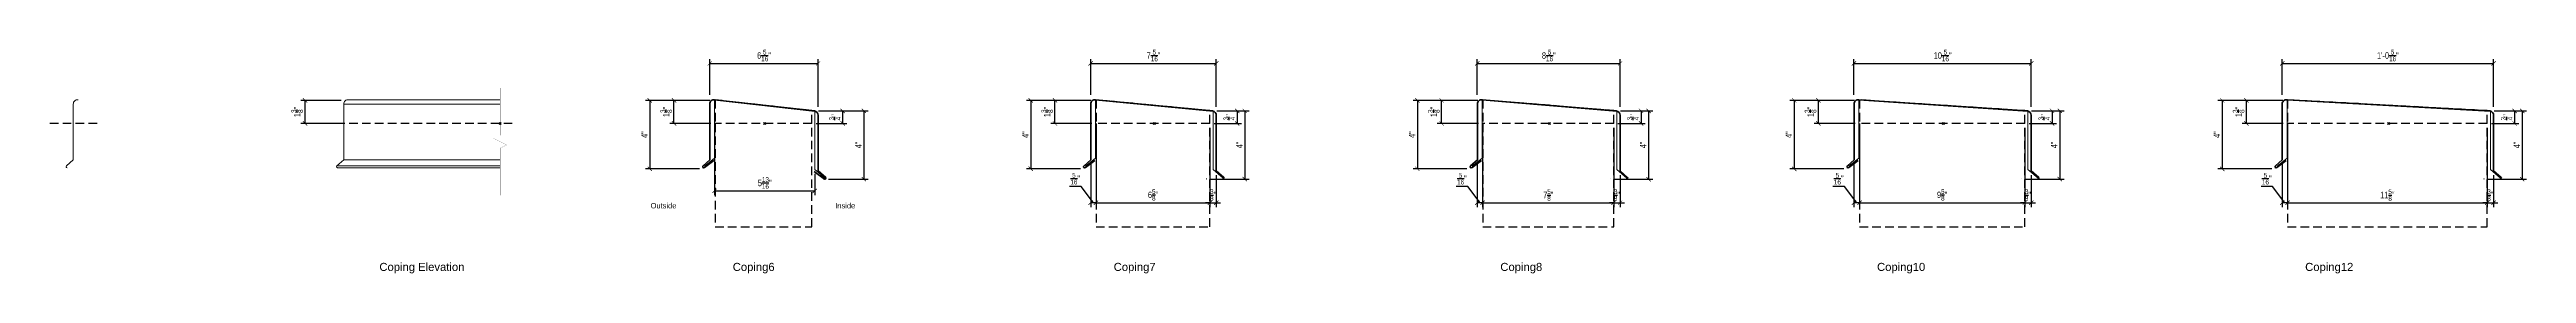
# Model space of a CAD drawing. Header units: inches. Extents: x 1550 to 1938, y 1113 to 1725.
# Drawn here: x 1616.4 to 1760.6, y 1712.3 to 1725.3 of the extents above; entities that cross this region are included whole.
import ezdxf
from ezdxf.enums import TextEntityAlignment as Align

# ---------------------------------------------------------------- set-up
doc = ezdxf.new("R2010")
doc.units = ezdxf.units.IN
doc.header["$LTSCALE"] = 4
doc.header["$MEASUREMENT"] = 0
doc.header["$PDMODE"] = 99
doc.header["$PDSIZE"] = 0.0625
doc.linetypes.add('HIDDEN2', pattern=[0.1875, 0.125, -0.0625])
doc.layers.get('Defpoints').update_dxf_attribs({"color": 121})
for name, color, linetype, lineweight in [('A-Anno-Dims', 211, 'Continuous', 25), ('A-Anno-Symb', 131, 'Continuous', 25), ('G-Anno-Ttlb', 213, 'Continuous', 50), ('SubStrate', 81, 'HIDDEN2', 25), ('Thin', 150, 'Continuous', 18), ('Wide', 212, 'Continuous', 35)]:
    doc.layers.add(name, color=color, linetype=linetype, lineweight=lineweight)
doc.layers.add('G-Anno-Nplt', color=140, linetype='Continuous', lineweight=18, plot=False)
doc.styles.add('Arch-Dim', font='arial.ttf', dxfattribs={"width": 0.75})
doc.styles.add('RomanS', font='romans.shx')
doc.dimstyles.new('Aec-Arch-I-3', dxfattribs={"dimscale": 4, "dimtxt": 0.09375, "dimasz": 0.0625, "dimexe": 0.0625, "dimexo": 0.0625, "dimgap": 0.03125, "dimtad": 1, "dimdec": 4, "dimzin": 3, "dimdsep": 46, "dimlunit": 4, "dimtxsty": 'Arch-Dim', "dimblk": 'ARCHTICK', "dimcen": 0.09375, "dimclrd": 8, "dimclre": 8, "dimazin": 2, "dimtfac": 0.75, "dimtdec": 4, "dimtix": 1, "dimtmove": 1, "dimatfit": 2, "dimldrblk": 'OPEN90', "dimfxl": 1, "dimtolj": 1, "dimtzin": 0, "dimarcsym": 0})

msp = doc.modelspace()

# ---------------------------------------------------------------- blocks, each defined once
blk = doc.blocks.new('_ArchTick')
at = {"color": 0, "linetype": 'ByBlock', "const_width": 0.15}
blk.add_lwpolyline([(-0.5, -0.5), (0.5, 0.5)], dxfattribs=at)
blk = doc.blocks.new('*D9')
at = {"layer": 'A-Anno-Dims', "color": 8, "lineweight": -2, "transparency": 16777216}
for p, q in [((1661.13, 1721.74), (1664.01, 1721.74)), ((1663.76, 1721.74), (1663.76, 1717.77)), ((1661.71, 1717.77), (1664.01, 1717.77))]:
    blk.add_line(p, q, dxfattribs=at)
at = {"layer": 'Defpoints', "color": 0, "transparency": 16777216}
for p in [(1660.88, 1721.74), (1661.46, 1717.77), (1663.76, 1717.77)]:
    blk.add_point(p, dxfattribs=at)
at = {"layer": 'A-Anno-Dims', "color": 8, "lineweight": -2, "transparency": 16777216, "xscale": 0.25, "yscale": 0.25, "zscale": 0.25}
for p, rotation in [((1663.76, 1721.74), 90), ((1663.76, 1717.77), 270)]:
    blk.add_blockref('_ArchTick', p, dxfattribs=dict(at, rotation=rotation))
at = {"layer": 'A-Anno-Dims', "color": 0, "transparency": 16777216, "insert": (1663.45, 1719.76), "char_height": 0.375, "attachment_point": 5, "rotation": 90, "style": 'Arch-Dim'}
blk.add_mtext('\\A1;4"', dxfattribs=at)
blk = doc.blocks.new('_Open90')
at = {"color": 0, "linetype": 'ByBlock', "lineweight": -2}
for p, q in [((0, 0), (-1, 0)), ((-0.5, 0.5), (0, 0)), ((0, 0), (-0.5, -0.5))]:
    blk.add_line(p, q, dxfattribs=at)
blk = doc.blocks.new('*D10')
at = {"layer": 'A-Anno-Dims', "color": 8, "lineweight": -2, "transparency": 16777216}
for p, q in [((1654.79, 1722.67), (1654.79, 1724.75)), ((1661.1, 1721.97), (1661.1, 1724.75)), ((1654.79, 1724.5), (1661.1, 1724.5))]:
    blk.add_line(p, q, dxfattribs=at)
at = {"layer": 'Defpoints', "color": 0, "transparency": 16777216}
for p in [(1661.1, 1724.5), (1654.79, 1722.42), (1661.1, 1721.72)]:
    blk.add_point(p, dxfattribs=at)
at = {"layer": 'A-Anno-Dims', "color": 8, "lineweight": -2, "transparency": 16777216, "xscale": 0.25, "yscale": 0.25, "zscale": 0.25, "rotation": 180}
blk.add_blockref('_ArchTick', (1654.79, 1724.5), dxfattribs=at)
at = {"layer": 'A-Anno-Dims', "color": 8, "lineweight": -2, "transparency": 16777216, "xscale": 0.25, "yscale": 0.25, "zscale": 0.25}
blk.add_blockref('_ArchTick', (1661.1, 1724.5), dxfattribs=at)
at = {"layer": 'A-Anno-Dims', "color": 0, "transparency": 16777216, "insert": (1657.95, 1724.96), "char_height": 0.375, "attachment_point": 5, "style": 'Arch-Dim'}
blk.add_mtext('\\A1;6{\\H0.750000x;\\S5/16;}"', dxfattribs=at)
blk = doc.blocks.new('Anno_Title_T2')
at = {"color": 0, "linetype": 'ByBlock', "lineweight": -2, "style": 'RomanS'}
blk.add_attdef('TITLE', (0, 0.5), '', height=1.25, dxfattribs=at)
blk.add_attdef('SCALE', text='', height=0.75, dxfattribs=at).set_placement((0, -0.5), align=Align.TOP_LEFT)
blk = doc.blocks.new('*D12')
at = {"layer": 'A-Anno-Dims', "color": 8, "lineweight": -2, "transparency": 16777216}
for p, q in [((1660.98, 1721.01), (1662.78, 1721.01)), ((1661.38, 1721.74), (1662.78, 1721.74)), ((1662.53, 1721.74), (1662.53, 1721.01))]:
    blk.add_line(p, q, dxfattribs=at)
at = {"layer": 'Defpoints', "color": 0, "transparency": 16777216}
for p in [(1660.73, 1721.01), (1661.13, 1721.74), (1662.53, 1721.01)]:
    blk.add_point(p, dxfattribs=at)
at = {"layer": 'A-Anno-Dims', "color": 8, "lineweight": -2, "transparency": 16777216, "xscale": 0.25, "yscale": 0.25, "zscale": 0.25}
for p, rotation in [((1662.53, 1721.74), 90), ((1662.53, 1721.01), 270)]:
    blk.add_blockref('_ArchTick', p, dxfattribs=dict(at, rotation=rotation))
at = {"layer": 'A-Anno-Dims', "color": 0, "transparency": 16777216, "insert": (1662.08, 1721.37), "char_height": 0.375, "attachment_point": 5, "rotation": 90, "style": 'Arch-Dim'}
blk.add_mtext('\\A1;{\\H0.750000x;\\S3/4;}"', dxfattribs=at)
blk = doc.blocks.new('*D13')
at = {"layer": 'A-Anno-Dims', "color": 8, "lineweight": -2, "transparency": 16777216}
for p, q in [((1654.82, 1722.35), (1652.46, 1722.35)), ((1652.71, 1721.01), (1652.71, 1722.35)), ((1654.85, 1721.01), (1652.46, 1721.01))]:
    blk.add_line(p, q, dxfattribs=at)
at = {"layer": 'Defpoints', "color": 0, "transparency": 16777216}
for p in [(1652.71, 1722.35), (1655.07, 1722.35), (1655.1, 1721.01)]:
    blk.add_point(p, dxfattribs=at)
at = {"layer": 'A-Anno-Dims', "color": 8, "lineweight": -2, "transparency": 16777216, "xscale": 0.25, "yscale": 0.25, "zscale": 0.25}
for p, rotation in [((1652.71, 1722.35), 90), ((1652.71, 1721.01), 270)]:
    blk.add_blockref('_ArchTick', p, dxfattribs=dict(at, rotation=rotation))
at = {"layer": 'A-Anno-Dims', "color": 0, "transparency": 16777216, "insert": (1652.26, 1721.68), "char_height": 0.375, "attachment_point": 5, "rotation": 90, "style": 'Arch-Dim'}
blk.add_mtext('\\A1;1{\\H0.750000x;\\S3/8;}"', dxfattribs=at)
blk = doc.blocks.new('*D14')
at = {"layer": 'A-Anno-Dims', "color": 8, "lineweight": -2, "transparency": 16777216}
for p, q in [((1654.82, 1722.35), (1651.05, 1722.35)), ((1651.3, 1722.35), (1651.3, 1718.37)), ((1654.19, 1718.37), (1651.05, 1718.37))]:
    blk.add_line(p, q, dxfattribs=at)
at = {"layer": 'Defpoints', "color": 0, "transparency": 16777216}
for p in [(1655.07, 1722.35), (1651.3, 1718.37), (1654.44, 1718.37)]:
    blk.add_point(p, dxfattribs=at)
at = {"layer": 'A-Anno-Dims', "color": 8, "lineweight": -2, "transparency": 16777216, "xscale": 0.25, "yscale": 0.25, "zscale": 0.25}
for p, rotation in [((1651.3, 1722.35), 90), ((1651.3, 1718.37), 270)]:
    blk.add_blockref('_ArchTick', p, dxfattribs=dict(at, rotation=rotation))
at = {"layer": 'A-Anno-Dims', "color": 0, "transparency": 16777216, "insert": (1650.99, 1720.36), "char_height": 0.375, "attachment_point": 5, "rotation": 90, "style": 'Arch-Dim'}
blk.add_mtext('\\A1;4"', dxfattribs=at)
blk = doc.blocks.new('*D16')
at = {"layer": 'A-Anno-Dims', "color": 8, "lineweight": -2, "transparency": 16777216}
for p, q in [((1633.34, 1722.35), (1630.98, 1722.35)), ((1631.23, 1721.01), (1631.23, 1722.35)), ((1633.37, 1721.01), (1630.98, 1721.01))]:
    blk.add_line(p, q, dxfattribs=at)
at = {"layer": 'Defpoints', "color": 0, "transparency": 16777216}
for p in [(1631.23, 1722.35), (1633.59, 1722.35), (1633.62, 1721.01)]:
    blk.add_point(p, dxfattribs=at)
at = {"layer": 'A-Anno-Dims', "color": 8, "lineweight": -2, "transparency": 16777216, "xscale": 0.25, "yscale": 0.25, "zscale": 0.25}
for p, rotation in [((1631.23, 1722.35), 90), ((1631.23, 1721.01), 270)]:
    blk.add_blockref('_ArchTick', p, dxfattribs=dict(at, rotation=rotation))
at = {"layer": 'A-Anno-Dims', "color": 0, "transparency": 16777216, "insert": (1630.77, 1721.68), "char_height": 0.375, "attachment_point": 5, "rotation": 90, "style": 'Arch-Dim'}
blk.add_mtext('\\A1;1{\\H0.750000x;\\S3/8;}"', dxfattribs=at)
blk = doc.blocks.new('*D24')
at = {"layer": 'A-Anno-Dims', "color": 8, "lineweight": -2, "transparency": 16777216}
for p, q in [((1683.91, 1720.76), (1683.91, 1716.15)), ((1677.28, 1716.4), (1683.91, 1716.4))]:
    blk.add_line(p, q, dxfattribs=at)
at = {"layer": 'Defpoints', "color": 0, "transparency": 16777216}
for p in [(1683.91, 1721.01), (1677.28, 1716.4), (1683.91, 1716.4)]:
    blk.add_point(p, dxfattribs=at)
at = {"layer": 'A-Anno-Dims', "color": 8, "lineweight": -2, "transparency": 16777216, "xscale": 0.25, "yscale": 0.25, "zscale": 0.25, "rotation": 180}
blk.add_blockref('_ArchTick', (1677.28, 1716.4), dxfattribs=at)
at = {"layer": 'A-Anno-Dims', "color": 8, "lineweight": -2, "transparency": 16777216, "xscale": 0.25, "yscale": 0.25, "zscale": 0.25}
blk.add_blockref('_ArchTick', (1683.91, 1716.4), dxfattribs=at)
at = {"layer": 'A-Anno-Dims', "color": 0, "transparency": 16777216, "insert": (1680.6, 1716.86), "char_height": 0.375, "attachment_point": 5, "style": 'Arch-Dim'}
blk.add_mtext('\\A1;6{\\H0.750000x;\\S5/8;}"', dxfattribs=at)
blk = doc.blocks.new('*D20')
at = {"layer": 'A-Anno-Dims', "color": 8, "lineweight": -2, "transparency": 16777216}
for p, q in [((1684.31, 1721.74), (1686.19, 1721.74)), ((1685.94, 1721.74), (1685.94, 1717.77)), ((1683.89, 1717.77), (1686.19, 1717.77))]:
    blk.add_line(p, q, dxfattribs=at)
at = {"layer": 'Defpoints', "color": 0, "transparency": 16777216}
for p in [(1684.06, 1721.74), (1683.64, 1717.77), (1685.94, 1717.77)]:
    blk.add_point(p, dxfattribs=at)
at = {"layer": 'A-Anno-Dims', "color": 8, "lineweight": -2, "transparency": 16777216, "xscale": 0.25, "yscale": 0.25, "zscale": 0.25}
for p, rotation in [((1685.94, 1721.74), 90), ((1685.94, 1717.77), 270)]:
    blk.add_blockref('_ArchTick', p, dxfattribs=dict(at, rotation=rotation))
at = {"layer": 'A-Anno-Dims', "color": 0, "transparency": 16777216, "insert": (1685.63, 1719.76), "char_height": 0.375, "attachment_point": 5, "rotation": 90, "style": 'Arch-Dim'}
blk.add_mtext('\\A1;4"', dxfattribs=at)
blk = doc.blocks.new('*D21')
at = {"layer": 'A-Anno-Dims', "color": 8, "lineweight": -2, "transparency": 16777216}
for p, q in [((1676.97, 1722.67), (1676.97, 1724.75)), ((1684.28, 1721.97), (1684.28, 1724.75)), ((1676.97, 1724.5), (1684.28, 1724.5))]:
    blk.add_line(p, q, dxfattribs=at)
at = {"layer": 'Defpoints', "color": 0, "transparency": 16777216}
for p in [(1684.28, 1724.5), (1676.97, 1722.42), (1684.28, 1721.72)]:
    blk.add_point(p, dxfattribs=at)
at = {"layer": 'A-Anno-Dims', "color": 8, "lineweight": -2, "transparency": 16777216, "xscale": 0.25, "yscale": 0.25, "zscale": 0.25, "rotation": 180}
blk.add_blockref('_ArchTick', (1676.97, 1724.5), dxfattribs=at)
at = {"layer": 'A-Anno-Dims', "color": 8, "lineweight": -2, "transparency": 16777216, "xscale": 0.25, "yscale": 0.25, "zscale": 0.25}
blk.add_blockref('_ArchTick', (1684.28, 1724.5), dxfattribs=at)
at = {"layer": 'A-Anno-Dims', "color": 0, "transparency": 16777216, "insert": (1680.63, 1724.96), "char_height": 0.375, "attachment_point": 5, "style": 'Arch-Dim'}
blk.add_mtext('\\A1;7{\\H0.750000x;\\S5/16;}"', dxfattribs=at)
blk = doc.blocks.new('*D22')
at = {"layer": 'A-Anno-Dims', "color": 8, "lineweight": -2, "transparency": 16777216}
for p, q in [((1684.16, 1721.01), (1685.75, 1721.01)), ((1684.56, 1721.74), (1685.75, 1721.74)), ((1685.5, 1721.74), (1685.5, 1721.01))]:
    blk.add_line(p, q, dxfattribs=at)
at = {"layer": 'Defpoints', "color": 0, "transparency": 16777216}
for p in [(1683.91, 1721.01), (1684.31, 1721.74), (1685.5, 1721.01)]:
    blk.add_point(p, dxfattribs=at)
at = {"layer": 'A-Anno-Dims', "color": 8, "lineweight": -2, "transparency": 16777216, "xscale": 0.25, "yscale": 0.25, "zscale": 0.25}
for p, rotation in [((1685.5, 1721.74), 90), ((1685.5, 1721.01), 270)]:
    blk.add_blockref('_ArchTick', p, dxfattribs=dict(at, rotation=rotation))
at = {"layer": 'A-Anno-Dims', "color": 0, "transparency": 16777216, "insert": (1685.04, 1721.37), "char_height": 0.375, "attachment_point": 5, "rotation": 90, "style": 'Arch-Dim'}
blk.add_mtext('\\A1;{\\H0.750000x;\\S3/4;}"', dxfattribs=at)
blk = doc.blocks.new('*D17')
at = {"layer": 'A-Anno-Dims', "color": 8, "lineweight": -2, "transparency": 16777216}
for p, q in [((1677, 1722.35), (1674.64, 1722.35)), ((1674.89, 1721.01), (1674.89, 1722.35)), ((1677.03, 1721.01), (1674.64, 1721.01))]:
    blk.add_line(p, q, dxfattribs=at)
at = {"layer": 'Defpoints', "color": 0, "transparency": 16777216}
for p in [(1674.89, 1722.35), (1677.25, 1722.35), (1677.28, 1721.01)]:
    blk.add_point(p, dxfattribs=at)
at = {"layer": 'A-Anno-Dims', "color": 8, "lineweight": -2, "transparency": 16777216, "xscale": 0.25, "yscale": 0.25, "zscale": 0.25}
for p, rotation in [((1674.89, 1722.35), 90), ((1674.89, 1721.01), 270)]:
    blk.add_blockref('_ArchTick', p, dxfattribs=dict(at, rotation=rotation))
at = {"layer": 'A-Anno-Dims', "color": 0, "transparency": 16777216, "insert": (1674.43, 1721.68), "char_height": 0.375, "attachment_point": 5, "rotation": 90, "style": 'Arch-Dim'}
blk.add_mtext('\\A1;1{\\H0.750000x;\\S3/8;}"', dxfattribs=at)
blk = doc.blocks.new('*D18')
at = {"layer": 'A-Anno-Dims', "color": 8, "lineweight": -2, "transparency": 16777216}
for p, q in [((1677, 1722.35), (1673.23, 1722.35)), ((1673.48, 1722.35), (1673.48, 1718.37)), ((1676.37, 1718.37), (1673.23, 1718.37))]:
    blk.add_line(p, q, dxfattribs=at)
at = {"layer": 'Defpoints', "color": 0, "transparency": 16777216}
for p in [(1677.25, 1722.35), (1673.48, 1718.37), (1676.62, 1718.37)]:
    blk.add_point(p, dxfattribs=at)
at = {"layer": 'A-Anno-Dims', "color": 8, "lineweight": -2, "transparency": 16777216, "xscale": 0.25, "yscale": 0.25, "zscale": 0.25}
for p, rotation in [((1673.48, 1722.35), 90), ((1673.48, 1718.37), 270)]:
    blk.add_blockref('_ArchTick', p, dxfattribs=dict(at, rotation=rotation))
at = {"layer": 'A-Anno-Dims', "color": 0, "transparency": 16777216, "insert": (1673.17, 1720.36), "char_height": 0.375, "attachment_point": 5, "rotation": 90, "style": 'Arch-Dim'}
blk.add_mtext('\\A1;4"', dxfattribs=at)
blk = doc.blocks.new('*D19')
at = {"layer": 'A-Anno-Dims', "color": 8, "lineweight": -2, "transparency": 16777216}
for p, q in [((1677.28, 1720.51), (1677.28, 1716.15)), ((1676.97, 1718.64), (1676.97, 1716.15)), ((1676.41, 1717.34), (1675.74, 1717.34)), ((1677.13, 1716.4), (1676.41, 1717.34)), ((1677.28, 1716.4), (1676.97, 1716.4))]:
    blk.add_line(p, q, dxfattribs=at)
at = {"layer": 'Defpoints', "color": 0, "transparency": 16777216}
for p in [(1677.28, 1720.76), (1676.97, 1718.89), (1676.97, 1716.4)]:
    blk.add_point(p, dxfattribs=at)
at = {"layer": 'A-Anno-Dims', "color": 8, "lineweight": -2, "transparency": 16777216, "xscale": 0.25, "yscale": 0.25, "zscale": 0.25, "rotation": 180}
blk.add_blockref('_ArchTick', (1676.97, 1716.4), dxfattribs=at)
at = {"layer": 'A-Anno-Dims', "color": 8, "lineweight": -2, "transparency": 16777216, "xscale": 0.25, "yscale": 0.25, "zscale": 0.25}
blk.add_blockref('_ArchTick', (1677.28, 1716.4), dxfattribs=at)
at = {"layer": 'A-Anno-Dims', "color": 0, "transparency": 16777216, "insert": (1676.07, 1717.8), "char_height": 0.375, "attachment_point": 5, "style": 'Arch-Dim'}
blk.add_mtext('\\A1;{\\H0.750000x;\\S5/16;}"', dxfattribs=at)
blk = doc.blocks.new('*D23')
at = {"layer": 'A-Anno-Dims', "color": 8, "lineweight": -2, "transparency": 16777216}
for p, q in [((1683.91, 1717.76), (1683.91, 1716.15)), ((1684.28, 1718), (1684.28, 1716.15)), ((1683.91, 1716.4), (1683.66, 1716.4)), ((1683.91, 1716.4), (1684.28, 1716.4)), ((1684.28, 1716.4), (1684.53, 1716.4))]:
    blk.add_line(p, q, dxfattribs=at)
at = {"layer": 'Defpoints', "color": 0, "transparency": 16777216}
for p in [(1683.91, 1718.01), (1684.28, 1718.25), (1684.28, 1716.4)]:
    blk.add_point(p, dxfattribs=at)
at = {"layer": 'A-Anno-Dims', "color": 8, "lineweight": -2, "transparency": 16777216, "xscale": 0.25, "yscale": 0.25, "zscale": 0.25}
blk.add_blockref('_ArchTick', (1683.91, 1716.4), dxfattribs=at)
at = {"layer": 'A-Anno-Dims', "color": 8, "lineweight": -2, "transparency": 16777216, "xscale": 0.25, "yscale": 0.25, "zscale": 0.25, "rotation": 180}
blk.add_blockref('_ArchTick', (1684.28, 1716.4), dxfattribs=at)
at = {"layer": 'A-Anno-Dims', "color": 0, "transparency": 16777216, "insert": (1684.1, 1716.85), "char_height": 0.375, "attachment_point": 5, "style": 'Arch-Dim'}
blk.add_mtext('\\A1;{\\H0.750000x;\\S3/8;}"', dxfattribs=at)
blk = doc.blocks.new('*D31')
at = {"layer": 'A-Anno-Dims', "color": 8, "lineweight": -2, "transparency": 16777216}
for p, q in [((1707.42, 1720.76), (1707.42, 1716.15)), ((1699.79, 1716.4), (1707.42, 1716.4))]:
    blk.add_line(p, q, dxfattribs=at)
at = {"layer": 'Defpoints', "color": 0, "transparency": 16777216}
for p in [(1707.42, 1721.01), (1699.79, 1716.4), (1707.42, 1716.4)]:
    blk.add_point(p, dxfattribs=at)
at = {"layer": 'A-Anno-Dims', "color": 8, "lineweight": -2, "transparency": 16777216, "xscale": 0.25, "yscale": 0.25, "zscale": 0.25, "rotation": 180}
blk.add_blockref('_ArchTick', (1699.79, 1716.4), dxfattribs=at)
at = {"layer": 'A-Anno-Dims', "color": 8, "lineweight": -2, "transparency": 16777216, "xscale": 0.25, "yscale": 0.25, "zscale": 0.25}
blk.add_blockref('_ArchTick', (1707.42, 1716.4), dxfattribs=at)
at = {"layer": 'A-Anno-Dims', "color": 0, "transparency": 16777216, "insert": (1703.61, 1716.85), "char_height": 0.375, "attachment_point": 5, "style": 'Arch-Dim'}
blk.add_mtext('\\A1;7{\\H0.750000x;\\S5/8;}"', dxfattribs=at)
blk = doc.blocks.new('*D26')
at = {"layer": 'A-Anno-Dims', "color": 8, "lineweight": -2, "transparency": 16777216}
for p, q in [((1707.82, 1721.74), (1709.7, 1721.74)), ((1709.45, 1721.74), (1709.45, 1717.77)), ((1707.4, 1717.77), (1709.7, 1717.77))]:
    blk.add_line(p, q, dxfattribs=at)
at = {"layer": 'Defpoints', "color": 0, "transparency": 16777216}
for p in [(1707.57, 1721.74), (1707.15, 1717.77), (1709.45, 1717.77)]:
    blk.add_point(p, dxfattribs=at)
at = {"layer": 'A-Anno-Dims', "color": 8, "lineweight": -2, "transparency": 16777216, "xscale": 0.25, "yscale": 0.25, "zscale": 0.25}
for p, rotation in [((1709.45, 1721.74), 90), ((1709.45, 1717.77), 270)]:
    blk.add_blockref('_ArchTick', p, dxfattribs=dict(at, rotation=rotation))
at = {"layer": 'A-Anno-Dims', "color": 0, "transparency": 16777216, "insert": (1709.14, 1719.76), "char_height": 0.375, "attachment_point": 5, "rotation": 90, "style": 'Arch-Dim'}
blk.add_mtext('\\A1;4"', dxfattribs=at)
blk = doc.blocks.new('*D27')
at = {"layer": 'A-Anno-Dims', "color": 8, "lineweight": -2, "transparency": 16777216}
for p, q in [((1699.48, 1722.67), (1699.48, 1724.75)), ((1707.79, 1721.97), (1707.79, 1724.75)), ((1699.48, 1724.5), (1707.79, 1724.5))]:
    blk.add_line(p, q, dxfattribs=at)
at = {"layer": 'Defpoints', "color": 0, "transparency": 16777216}
for p in [(1707.79, 1724.5), (1699.48, 1722.42), (1707.79, 1721.72)]:
    blk.add_point(p, dxfattribs=at)
at = {"layer": 'A-Anno-Dims', "color": 8, "lineweight": -2, "transparency": 16777216, "xscale": 0.25, "yscale": 0.25, "zscale": 0.25, "rotation": 180}
blk.add_blockref('_ArchTick', (1699.48, 1724.5), dxfattribs=at)
at = {"layer": 'A-Anno-Dims', "color": 8, "lineweight": -2, "transparency": 16777216, "xscale": 0.25, "yscale": 0.25, "zscale": 0.25}
blk.add_blockref('_ArchTick', (1707.79, 1724.5), dxfattribs=at)
at = {"layer": 'A-Anno-Dims', "color": 0, "transparency": 16777216, "insert": (1703.64, 1724.96), "char_height": 0.375, "attachment_point": 5, "style": 'Arch-Dim'}
blk.add_mtext('\\A1;8{\\H0.750000x;\\S5/16;}"', dxfattribs=at)
blk = doc.blocks.new('*D32')
at = {"layer": 'A-Anno-Dims', "color": 8, "lineweight": -2, "transparency": 16777216}
for p, q in [((1707.67, 1721.01), (1709.26, 1721.01)), ((1708.07, 1721.74), (1709.26, 1721.74)), ((1709.01, 1721.74), (1709.01, 1721.01))]:
    blk.add_line(p, q, dxfattribs=at)
at = {"layer": 'Defpoints', "color": 0, "transparency": 16777216}
for p in [(1707.42, 1721.01), (1707.82, 1721.74), (1709.01, 1721.01)]:
    blk.add_point(p, dxfattribs=at)
at = {"layer": 'A-Anno-Dims', "color": 8, "lineweight": -2, "transparency": 16777216, "xscale": 0.25, "yscale": 0.25, "zscale": 0.25}
for p, rotation in [((1709.01, 1721.74), 90), ((1709.01, 1721.01), 270)]:
    blk.add_blockref('_ArchTick', p, dxfattribs=dict(at, rotation=rotation))
at = {"layer": 'A-Anno-Dims', "color": 0, "transparency": 16777216, "insert": (1708.55, 1721.37), "char_height": 0.375, "attachment_point": 5, "rotation": 90, "style": 'Arch-Dim'}
blk.add_mtext('\\A1;{\\H0.750000x;\\S3/4;}"', dxfattribs=at)
blk = doc.blocks.new('*D28')
at = {"layer": 'A-Anno-Dims', "color": 8, "lineweight": -2, "transparency": 16777216}
for p, q in [((1699.51, 1722.35), (1697.15, 1722.35)), ((1697.4, 1721.01), (1697.4, 1722.35)), ((1699.54, 1721.01), (1697.15, 1721.01))]:
    blk.add_line(p, q, dxfattribs=at)
at = {"layer": 'Defpoints', "color": 0, "transparency": 16777216}
for p in [(1697.4, 1722.35), (1699.76, 1722.35), (1699.79, 1721.01)]:
    blk.add_point(p, dxfattribs=at)
at = {"layer": 'A-Anno-Dims', "color": 8, "lineweight": -2, "transparency": 16777216, "xscale": 0.25, "yscale": 0.25, "zscale": 0.25}
for p, rotation in [((1697.4, 1722.35), 90), ((1697.4, 1721.01), 270)]:
    blk.add_blockref('_ArchTick', p, dxfattribs=dict(at, rotation=rotation))
at = {"layer": 'A-Anno-Dims', "color": 0, "transparency": 16777216, "insert": (1696.94, 1721.68), "char_height": 0.375, "attachment_point": 5, "rotation": 90, "style": 'Arch-Dim'}
blk.add_mtext('\\A1;1{\\H0.750000x;\\S3/8;}"', dxfattribs=at)
blk = doc.blocks.new('*D29')
at = {"layer": 'A-Anno-Dims', "color": 8, "lineweight": -2, "transparency": 16777216}
for p, q in [((1699.51, 1722.35), (1695.74, 1722.35)), ((1695.99, 1722.35), (1695.99, 1718.37)), ((1698.87, 1718.37), (1695.74, 1718.37))]:
    blk.add_line(p, q, dxfattribs=at)
at = {"layer": 'Defpoints', "color": 0, "transparency": 16777216}
for p in [(1699.76, 1722.35), (1695.99, 1718.37), (1699.12, 1718.37)]:
    blk.add_point(p, dxfattribs=at)
at = {"layer": 'A-Anno-Dims', "color": 8, "lineweight": -2, "transparency": 16777216, "xscale": 0.25, "yscale": 0.25, "zscale": 0.25}
for p, rotation in [((1695.99, 1722.35), 90), ((1695.99, 1718.37), 270)]:
    blk.add_blockref('_ArchTick', p, dxfattribs=dict(at, rotation=rotation))
at = {"layer": 'A-Anno-Dims', "color": 0, "transparency": 16777216, "insert": (1695.68, 1720.36), "char_height": 0.375, "attachment_point": 5, "rotation": 90, "style": 'Arch-Dim'}
blk.add_mtext('\\A1;4"', dxfattribs=at)
blk = doc.blocks.new('*D30')
at = {"layer": 'A-Anno-Dims', "color": 8, "lineweight": -2, "transparency": 16777216}
for p, q in [((1699.79, 1720.51), (1699.79, 1716.15)), ((1699.48, 1718.64), (1699.48, 1716.15)), ((1698.92, 1717.34), (1698.25, 1717.34)), ((1699.64, 1716.4), (1698.92, 1717.34)), ((1699.79, 1716.4), (1699.48, 1716.4))]:
    blk.add_line(p, q, dxfattribs=at)
at = {"layer": 'Defpoints', "color": 0, "transparency": 16777216}
for p in [(1699.79, 1720.76), (1699.48, 1718.89), (1699.48, 1716.4)]:
    blk.add_point(p, dxfattribs=at)
at = {"layer": 'A-Anno-Dims', "color": 8, "lineweight": -2, "transparency": 16777216, "xscale": 0.25, "yscale": 0.25, "zscale": 0.25, "rotation": 180}
blk.add_blockref('_ArchTick', (1699.48, 1716.4), dxfattribs=at)
at = {"layer": 'A-Anno-Dims', "color": 8, "lineweight": -2, "transparency": 16777216, "xscale": 0.25, "yscale": 0.25, "zscale": 0.25}
blk.add_blockref('_ArchTick', (1699.79, 1716.4), dxfattribs=at)
at = {"layer": 'A-Anno-Dims', "color": 0, "transparency": 16777216, "insert": (1698.58, 1717.8), "char_height": 0.375, "attachment_point": 5, "style": 'Arch-Dim'}
blk.add_mtext('\\A1;{\\H0.750000x;\\S5/16;}"', dxfattribs=at)
blk = doc.blocks.new('*D33')
at = {"layer": 'A-Anno-Dims', "color": 8, "lineweight": -2, "transparency": 16777216}
for p, q in [((1707.42, 1717.76), (1707.42, 1716.15)), ((1707.79, 1718), (1707.79, 1716.15)), ((1707.42, 1716.4), (1707.17, 1716.4)), ((1707.42, 1716.4), (1707.79, 1716.4)), ((1707.79, 1716.4), (1708.04, 1716.4))]:
    blk.add_line(p, q, dxfattribs=at)
at = {"layer": 'Defpoints', "color": 0, "transparency": 16777216}
for p in [(1707.42, 1718.01), (1707.79, 1718.25), (1707.79, 1716.4)]:
    blk.add_point(p, dxfattribs=at)
at = {"layer": 'A-Anno-Dims', "color": 8, "lineweight": -2, "transparency": 16777216, "xscale": 0.25, "yscale": 0.25, "zscale": 0.25}
blk.add_blockref('_ArchTick', (1707.42, 1716.4), dxfattribs=at)
at = {"layer": 'A-Anno-Dims', "color": 8, "lineweight": -2, "transparency": 16777216, "xscale": 0.25, "yscale": 0.25, "zscale": 0.25, "rotation": 180}
blk.add_blockref('_ArchTick', (1707.79, 1716.4), dxfattribs=at)
at = {"layer": 'A-Anno-Dims', "color": 0, "transparency": 16777216, "insert": (1707.61, 1716.85), "char_height": 0.375, "attachment_point": 5, "style": 'Arch-Dim'}
blk.add_mtext('\\A1;{\\H0.750000x;\\S3/8;}"', dxfattribs=at)
blk = doc.blocks.new('*D40')
at = {"layer": 'A-Anno-Dims', "color": 8, "lineweight": -2, "transparency": 16777216}
for p, q in [((1731.35, 1720.76), (1731.35, 1716.15)), ((1721.73, 1716.4), (1731.35, 1716.4))]:
    blk.add_line(p, q, dxfattribs=at)
at = {"layer": 'Defpoints', "color": 0, "transparency": 16777216}
for p in [(1731.35, 1721.01), (1721.73, 1716.4), (1731.35, 1716.4)]:
    blk.add_point(p, dxfattribs=at)
at = {"layer": 'A-Anno-Dims', "color": 8, "lineweight": -2, "transparency": 16777216, "xscale": 0.25, "yscale": 0.25, "zscale": 0.25, "rotation": 180}
blk.add_blockref('_ArchTick', (1721.73, 1716.4), dxfattribs=at)
at = {"layer": 'A-Anno-Dims', "color": 8, "lineweight": -2, "transparency": 16777216, "xscale": 0.25, "yscale": 0.25, "zscale": 0.25}
blk.add_blockref('_ArchTick', (1731.35, 1716.4), dxfattribs=at)
at = {"layer": 'A-Anno-Dims', "color": 0, "transparency": 16777216, "insert": (1726.54, 1716.86), "char_height": 0.375, "attachment_point": 5, "style": 'Arch-Dim'}
blk.add_mtext('\\A1;9{\\H0.750000x;\\S5/8;}"', dxfattribs=at)
blk = doc.blocks.new('*D35')
at = {"layer": 'A-Anno-Dims', "color": 8, "lineweight": -2, "transparency": 16777216}
for p, q in [((1731.75, 1721.74), (1733.64, 1721.74)), ((1733.39, 1721.74), (1733.39, 1717.77)), ((1731.33, 1717.77), (1733.64, 1717.77))]:
    blk.add_line(p, q, dxfattribs=at)
at = {"layer": 'Defpoints', "color": 0, "transparency": 16777216}
for p in [(1731.5, 1721.74), (1731.08, 1717.77), (1733.39, 1717.77)]:
    blk.add_point(p, dxfattribs=at)
at = {"layer": 'A-Anno-Dims', "color": 8, "lineweight": -2, "transparency": 16777216, "xscale": 0.25, "yscale": 0.25, "zscale": 0.25}
for p, rotation in [((1733.39, 1721.74), 90), ((1733.39, 1717.77), 270)]:
    blk.add_blockref('_ArchTick', p, dxfattribs=dict(at, rotation=rotation))
at = {"layer": 'A-Anno-Dims', "color": 0, "transparency": 16777216, "insert": (1733.07, 1719.76), "char_height": 0.375, "attachment_point": 5, "rotation": 90, "style": 'Arch-Dim'}
blk.add_mtext('\\A1;4"', dxfattribs=at)
blk = doc.blocks.new('*D36')
at = {"layer": 'A-Anno-Dims', "color": 8, "lineweight": -2, "transparency": 16777216}
for p, q in [((1721.41, 1722.67), (1721.41, 1724.75)), ((1731.73, 1721.97), (1731.73, 1724.75)), ((1721.41, 1724.5), (1731.73, 1724.5))]:
    blk.add_line(p, q, dxfattribs=at)
at = {"layer": 'Defpoints', "color": 0, "transparency": 16777216}
for p in [(1731.73, 1724.5), (1721.41, 1722.42), (1731.73, 1721.72)]:
    blk.add_point(p, dxfattribs=at)
at = {"layer": 'A-Anno-Dims', "color": 8, "lineweight": -2, "transparency": 16777216, "xscale": 0.25, "yscale": 0.25, "zscale": 0.25, "rotation": 180}
blk.add_blockref('_ArchTick', (1721.41, 1724.5), dxfattribs=at)
at = {"layer": 'A-Anno-Dims', "color": 8, "lineweight": -2, "transparency": 16777216, "xscale": 0.25, "yscale": 0.25, "zscale": 0.25}
blk.add_blockref('_ArchTick', (1731.73, 1724.5), dxfattribs=at)
at = {"layer": 'A-Anno-Dims', "color": 0, "transparency": 16777216, "insert": (1726.57, 1724.96), "char_height": 0.375, "attachment_point": 5, "style": 'Arch-Dim'}
blk.add_mtext('\\A1;10{\\H0.750000x;\\S5/16;}"', dxfattribs=at)
blk = doc.blocks.new('*D41')
at = {"layer": 'A-Anno-Dims', "color": 8, "lineweight": -2, "transparency": 16777216}
for p, q in [((1731.6, 1721.01), (1733.19, 1721.01)), ((1732, 1721.74), (1733.19, 1721.74)), ((1732.94, 1721.74), (1732.94, 1721.01))]:
    blk.add_line(p, q, dxfattribs=at)
at = {"layer": 'Defpoints', "color": 0, "transparency": 16777216}
for p in [(1731.35, 1721.01), (1731.75, 1721.74), (1732.94, 1721.01)]:
    blk.add_point(p, dxfattribs=at)
at = {"layer": 'A-Anno-Dims', "color": 8, "lineweight": -2, "transparency": 16777216, "xscale": 0.25, "yscale": 0.25, "zscale": 0.25}
for p, rotation in [((1732.94, 1721.74), 90), ((1732.94, 1721.01), 270)]:
    blk.add_blockref('_ArchTick', p, dxfattribs=dict(at, rotation=rotation))
at = {"layer": 'A-Anno-Dims', "color": 0, "transparency": 16777216, "insert": (1732.49, 1721.37), "char_height": 0.375, "attachment_point": 5, "rotation": 90, "style": 'Arch-Dim'}
blk.add_mtext('\\A1;{\\H0.750000x;\\S3/4;}"', dxfattribs=at)
blk = doc.blocks.new('*D37')
at = {"layer": 'A-Anno-Dims', "color": 8, "lineweight": -2, "transparency": 16777216}
for p, q in [((1721.44, 1722.35), (1719.09, 1722.35)), ((1719.34, 1721.01), (1719.34, 1722.35)), ((1721.48, 1721.01), (1719.09, 1721.01))]:
    blk.add_line(p, q, dxfattribs=at)
at = {"layer": 'Defpoints', "color": 0, "transparency": 16777216}
for p in [(1719.34, 1722.35), (1721.69, 1722.35), (1721.73, 1721.01)]:
    blk.add_point(p, dxfattribs=at)
at = {"layer": 'A-Anno-Dims', "color": 8, "lineweight": -2, "transparency": 16777216, "xscale": 0.25, "yscale": 0.25, "zscale": 0.25}
for p, rotation in [((1719.34, 1722.35), 90), ((1719.34, 1721.01), 270)]:
    blk.add_blockref('_ArchTick', p, dxfattribs=dict(at, rotation=rotation))
at = {"layer": 'A-Anno-Dims', "color": 0, "transparency": 16777216, "insert": (1718.88, 1721.68), "char_height": 0.375, "attachment_point": 5, "rotation": 90, "style": 'Arch-Dim'}
blk.add_mtext('\\A1;1{\\H0.750000x;\\S3/8;}"', dxfattribs=at)
blk = doc.blocks.new('*D38')
at = {"layer": 'A-Anno-Dims', "color": 8, "lineweight": -2, "transparency": 16777216}
for p, q in [((1721.44, 1722.35), (1717.68, 1722.35)), ((1717.93, 1722.35), (1717.93, 1718.37)), ((1720.81, 1718.37), (1717.68, 1718.37))]:
    blk.add_line(p, q, dxfattribs=at)
at = {"layer": 'Defpoints', "color": 0, "transparency": 16777216}
for p in [(1721.69, 1722.35), (1717.93, 1718.37), (1721.06, 1718.37)]:
    blk.add_point(p, dxfattribs=at)
at = {"layer": 'A-Anno-Dims', "color": 8, "lineweight": -2, "transparency": 16777216, "xscale": 0.25, "yscale": 0.25, "zscale": 0.25}
for p, rotation in [((1717.93, 1722.35), 90), ((1717.93, 1718.37), 270)]:
    blk.add_blockref('_ArchTick', p, dxfattribs=dict(at, rotation=rotation))
at = {"layer": 'A-Anno-Dims', "color": 0, "transparency": 16777216, "insert": (1717.61, 1720.36), "char_height": 0.375, "attachment_point": 5, "rotation": 90, "style": 'Arch-Dim'}
blk.add_mtext('\\A1;4"', dxfattribs=at)
blk = doc.blocks.new('*D39')
at = {"layer": 'A-Anno-Dims', "color": 8, "lineweight": -2, "transparency": 16777216}
for p, q in [((1721.73, 1720.51), (1721.73, 1716.15)), ((1721.41, 1718.64), (1721.41, 1716.15)), ((1720.85, 1717.34), (1720.18, 1717.34)), ((1721.57, 1716.4), (1720.85, 1717.34)), ((1721.73, 1716.4), (1721.41, 1716.4))]:
    blk.add_line(p, q, dxfattribs=at)
at = {"layer": 'Defpoints', "color": 0, "transparency": 16777216}
for p in [(1721.73, 1720.76), (1721.41, 1718.89), (1721.41, 1716.4)]:
    blk.add_point(p, dxfattribs=at)
at = {"layer": 'A-Anno-Dims', "color": 8, "lineweight": -2, "transparency": 16777216, "xscale": 0.25, "yscale": 0.25, "zscale": 0.25, "rotation": 180}
blk.add_blockref('_ArchTick', (1721.41, 1716.4), dxfattribs=at)
at = {"layer": 'A-Anno-Dims', "color": 8, "lineweight": -2, "transparency": 16777216, "xscale": 0.25, "yscale": 0.25, "zscale": 0.25}
blk.add_blockref('_ArchTick', (1721.73, 1716.4), dxfattribs=at)
at = {"layer": 'A-Anno-Dims', "color": 0, "transparency": 16777216, "insert": (1720.52, 1717.8), "char_height": 0.375, "attachment_point": 5, "style": 'Arch-Dim'}
blk.add_mtext('\\A1;{\\H0.750000x;\\S5/16;}"', dxfattribs=at)
blk = doc.blocks.new('*D42')
at = {"layer": 'A-Anno-Dims', "color": 8, "lineweight": -2, "transparency": 16777216}
for p, q in [((1731.35, 1717.76), (1731.35, 1716.15)), ((1731.73, 1718), (1731.73, 1716.15)), ((1731.35, 1716.4), (1731.1, 1716.4)), ((1731.35, 1716.4), (1731.73, 1716.4)), ((1731.73, 1716.4), (1731.98, 1716.4))]:
    blk.add_line(p, q, dxfattribs=at)
at = {"layer": 'Defpoints', "color": 0, "transparency": 16777216}
for p in [(1731.35, 1718.01), (1731.73, 1718.25), (1731.73, 1716.4)]:
    blk.add_point(p, dxfattribs=at)
at = {"layer": 'A-Anno-Dims', "color": 8, "lineweight": -2, "transparency": 16777216, "xscale": 0.25, "yscale": 0.25, "zscale": 0.25}
blk.add_blockref('_ArchTick', (1731.35, 1716.4), dxfattribs=at)
at = {"layer": 'A-Anno-Dims', "color": 8, "lineweight": -2, "transparency": 16777216, "xscale": 0.25, "yscale": 0.25, "zscale": 0.25, "rotation": 180}
blk.add_blockref('_ArchTick', (1731.73, 1716.4), dxfattribs=at)
at = {"layer": 'A-Anno-Dims', "color": 0, "transparency": 16777216, "insert": (1731.54, 1716.85), "char_height": 0.375, "attachment_point": 5, "style": 'Arch-Dim'}
blk.add_mtext('\\A1;{\\H0.750000x;\\S3/8;}"', dxfattribs=at)
blk = doc.blocks.new('*D49')
at = {"layer": 'A-Anno-Dims', "color": 8, "lineweight": -2, "transparency": 16777216}
for p, q in [((1758.28, 1720.76), (1758.28, 1716.15)), ((1746.65, 1716.4), (1758.28, 1716.4))]:
    blk.add_line(p, q, dxfattribs=at)
at = {"layer": 'Defpoints', "color": 0, "transparency": 16777216}
for p in [(1758.28, 1721.01), (1746.65, 1716.4), (1758.28, 1716.4)]:
    blk.add_point(p, dxfattribs=at)
at = {"layer": 'A-Anno-Dims', "color": 8, "lineweight": -2, "transparency": 16777216, "xscale": 0.25, "yscale": 0.25, "zscale": 0.25, "rotation": 180}
blk.add_blockref('_ArchTick', (1746.65, 1716.4), dxfattribs=at)
at = {"layer": 'A-Anno-Dims', "color": 8, "lineweight": -2, "transparency": 16777216, "xscale": 0.25, "yscale": 0.25, "zscale": 0.25}
blk.add_blockref('_ArchTick', (1758.28, 1716.4), dxfattribs=at)
at = {"layer": 'A-Anno-Dims', "color": 0, "transparency": 16777216, "insert": (1752.46, 1716.85), "char_height": 0.375, "attachment_point": 5, "style": 'Arch-Dim'}
blk.add_mtext('\\A1;11{\\H0.750000x;\\S5/8;}"', dxfattribs=at)
blk = doc.blocks.new('*D44')
at = {"layer": 'A-Anno-Dims', "color": 8, "lineweight": -2, "transparency": 16777216}
for p, q in [((1758.68, 1721.74), (1760.56, 1721.74)), ((1760.31, 1721.74), (1760.31, 1717.77)), ((1758.26, 1717.77), (1760.56, 1717.77))]:
    blk.add_line(p, q, dxfattribs=at)
at = {"layer": 'Defpoints', "color": 0, "transparency": 16777216}
for p in [(1758.43, 1721.74), (1758.01, 1717.77), (1760.31, 1717.77)]:
    blk.add_point(p, dxfattribs=at)
at = {"layer": 'A-Anno-Dims', "color": 8, "lineweight": -2, "transparency": 16777216, "xscale": 0.25, "yscale": 0.25, "zscale": 0.25}
for p, rotation in [((1760.31, 1721.74), 90), ((1760.31, 1717.77), 270)]:
    blk.add_blockref('_ArchTick', p, dxfattribs=dict(at, rotation=rotation))
at = {"layer": 'A-Anno-Dims', "color": 0, "transparency": 16777216, "insert": (1760, 1719.76), "char_height": 0.375, "attachment_point": 5, "rotation": 90, "style": 'Arch-Dim'}
blk.add_mtext('\\A1;4"', dxfattribs=at)
blk = doc.blocks.new('*D45')
at = {"layer": 'A-Anno-Dims', "color": 8, "lineweight": -2, "transparency": 16777216}
for p, q in [((1746.34, 1722.67), (1746.34, 1724.75)), ((1758.65, 1721.97), (1758.65, 1724.75)), ((1746.34, 1724.5), (1758.65, 1724.5))]:
    blk.add_line(p, q, dxfattribs=at)
at = {"layer": 'Defpoints', "color": 0, "transparency": 16777216}
for p in [(1758.65, 1724.5), (1746.34, 1722.42), (1758.65, 1721.72)]:
    blk.add_point(p, dxfattribs=at)
at = {"layer": 'A-Anno-Dims', "color": 8, "lineweight": -2, "transparency": 16777216, "xscale": 0.25, "yscale": 0.25, "zscale": 0.25, "rotation": 180}
blk.add_blockref('_ArchTick', (1746.34, 1724.5), dxfattribs=at)
at = {"layer": 'A-Anno-Dims', "color": 8, "lineweight": -2, "transparency": 16777216, "xscale": 0.25, "yscale": 0.25, "zscale": 0.25}
blk.add_blockref('_ArchTick', (1758.65, 1724.5), dxfattribs=at)
at = {"layer": 'A-Anno-Dims', "color": 0, "transparency": 16777216, "insert": (1752.49, 1724.96), "char_height": 0.375, "attachment_point": 5, "style": 'Arch-Dim'}
blk.add_mtext('\\A1;1\'-0{\\H0.750000x;\\S5/16;}"', dxfattribs=at)
blk = doc.blocks.new('*D50')
at = {"layer": 'A-Anno-Dims', "color": 8, "lineweight": -2, "transparency": 16777216}
for p, q in [((1758.53, 1721.01), (1760.12, 1721.01)), ((1758.93, 1721.74), (1760.12, 1721.74)), ((1759.87, 1721.74), (1759.87, 1721.01))]:
    blk.add_line(p, q, dxfattribs=at)
at = {"layer": 'Defpoints', "color": 0, "transparency": 16777216}
for p in [(1758.28, 1721.01), (1758.68, 1721.74), (1759.87, 1721.01)]:
    blk.add_point(p, dxfattribs=at)
at = {"layer": 'A-Anno-Dims', "color": 8, "lineweight": -2, "transparency": 16777216, "xscale": 0.25, "yscale": 0.25, "zscale": 0.25}
for p, rotation in [((1759.87, 1721.74), 90), ((1759.87, 1721.01), 270)]:
    blk.add_blockref('_ArchTick', p, dxfattribs=dict(at, rotation=rotation))
at = {"layer": 'A-Anno-Dims', "color": 0, "transparency": 16777216, "insert": (1759.41, 1721.37), "char_height": 0.375, "attachment_point": 5, "rotation": 90, "style": 'Arch-Dim'}
blk.add_mtext('\\A1;{\\H0.750000x;\\S3/4;}"', dxfattribs=at)
blk = doc.blocks.new('*D46')
at = {"layer": 'A-Anno-Dims', "color": 8, "lineweight": -2, "transparency": 16777216}
for p, q in [((1746.37, 1722.35), (1744.01, 1722.35)), ((1744.26, 1721.01), (1744.26, 1722.35)), ((1746.4, 1721.01), (1744.01, 1721.01))]:
    blk.add_line(p, q, dxfattribs=at)
at = {"layer": 'Defpoints', "color": 0, "transparency": 16777216}
for p in [(1744.26, 1722.35), (1746.62, 1722.35), (1746.65, 1721.01)]:
    blk.add_point(p, dxfattribs=at)
at = {"layer": 'A-Anno-Dims', "color": 8, "lineweight": -2, "transparency": 16777216, "xscale": 0.25, "yscale": 0.25, "zscale": 0.25}
for p, rotation in [((1744.26, 1722.35), 90), ((1744.26, 1721.01), 270)]:
    blk.add_blockref('_ArchTick', p, dxfattribs=dict(at, rotation=rotation))
at = {"layer": 'A-Anno-Dims', "color": 0, "transparency": 16777216, "insert": (1743.8, 1721.68), "char_height": 0.375, "attachment_point": 5, "rotation": 90, "style": 'Arch-Dim'}
blk.add_mtext('\\A1;1{\\H0.750000x;\\S3/8;}"', dxfattribs=at)
blk = doc.blocks.new('*D47')
at = {"layer": 'A-Anno-Dims', "color": 8, "lineweight": -2, "transparency": 16777216}
for p, q in [((1746.37, 1722.35), (1742.6, 1722.35)), ((1742.85, 1722.35), (1742.85, 1718.37)), ((1745.73, 1718.37), (1742.6, 1718.37))]:
    blk.add_line(p, q, dxfattribs=at)
at = {"layer": 'Defpoints', "color": 0, "transparency": 16777216}
for p in [(1746.62, 1722.35), (1742.85, 1718.37), (1745.98, 1718.37)]:
    blk.add_point(p, dxfattribs=at)
at = {"layer": 'A-Anno-Dims', "color": 8, "lineweight": -2, "transparency": 16777216, "xscale": 0.25, "yscale": 0.25, "zscale": 0.25}
for p, rotation in [((1742.85, 1722.35), 90), ((1742.85, 1718.37), 270)]:
    blk.add_blockref('_ArchTick', p, dxfattribs=dict(at, rotation=rotation))
at = {"layer": 'A-Anno-Dims', "color": 0, "transparency": 16777216, "insert": (1742.54, 1720.36), "char_height": 0.375, "attachment_point": 5, "rotation": 90, "style": 'Arch-Dim'}
blk.add_mtext('\\A1;4"', dxfattribs=at)
blk = doc.blocks.new('*D48')
at = {"layer": 'A-Anno-Dims', "color": 8, "lineweight": -2, "transparency": 16777216}
for p, q in [((1746.65, 1720.51), (1746.65, 1716.15)), ((1746.34, 1718.64), (1746.34, 1716.15)), ((1745.77, 1717.34), (1745.11, 1717.34)), ((1746.49, 1716.4), (1745.77, 1717.34)), ((1746.65, 1716.4), (1746.34, 1716.4))]:
    blk.add_line(p, q, dxfattribs=at)
at = {"layer": 'Defpoints', "color": 0, "transparency": 16777216}
for p in [(1746.65, 1720.76), (1746.34, 1718.89), (1746.34, 1716.4)]:
    blk.add_point(p, dxfattribs=at)
at = {"layer": 'A-Anno-Dims', "color": 8, "lineweight": -2, "transparency": 16777216, "xscale": 0.25, "yscale": 0.25, "zscale": 0.25, "rotation": 180}
blk.add_blockref('_ArchTick', (1746.34, 1716.4), dxfattribs=at)
at = {"layer": 'A-Anno-Dims', "color": 8, "lineweight": -2, "transparency": 16777216, "xscale": 0.25, "yscale": 0.25, "zscale": 0.25}
blk.add_blockref('_ArchTick', (1746.65, 1716.4), dxfattribs=at)
at = {"layer": 'A-Anno-Dims', "color": 0, "transparency": 16777216, "insert": (1745.44, 1717.8), "char_height": 0.375, "attachment_point": 5, "style": 'Arch-Dim'}
blk.add_mtext('\\A1;{\\H0.750000x;\\S5/16;}"', dxfattribs=at)
blk = doc.blocks.new('*D51')
at = {"layer": 'A-Anno-Dims', "color": 8, "lineweight": -2, "transparency": 16777216}
for p, q in [((1758.28, 1717.76), (1758.28, 1716.15)), ((1758.65, 1718), (1758.65, 1716.15)), ((1758.28, 1716.4), (1758.03, 1716.4)), ((1758.28, 1716.4), (1758.65, 1716.4)), ((1758.65, 1716.4), (1758.9, 1716.4))]:
    blk.add_line(p, q, dxfattribs=at)
at = {"layer": 'Defpoints', "color": 0, "transparency": 16777216}
for p in [(1758.28, 1718.01), (1758.65, 1718.25), (1758.65, 1716.4)]:
    blk.add_point(p, dxfattribs=at)
at = {"layer": 'A-Anno-Dims', "color": 8, "lineweight": -2, "transparency": 16777216, "xscale": 0.25, "yscale": 0.25, "zscale": 0.25}
blk.add_blockref('_ArchTick', (1758.28, 1716.4), dxfattribs=at)
at = {"layer": 'A-Anno-Dims', "color": 8, "lineweight": -2, "transparency": 16777216, "xscale": 0.25, "yscale": 0.25, "zscale": 0.25, "rotation": 180}
blk.add_blockref('_ArchTick', (1758.65, 1716.4), dxfattribs=at)
at = {"layer": 'A-Anno-Dims', "color": 0, "transparency": 16777216, "insert": (1758.46, 1716.85), "char_height": 0.375, "attachment_point": 5, "style": 'Arch-Dim'}
blk.add_mtext('\\A1;{\\H0.750000x;\\S3/8;}"', dxfattribs=at)
blk = doc.blocks.new('AecDtl_CopingElevUK')
at = {"layer": 'Defpoints'}
for p in [(-0.31, 1.13), (-0.03, 1.38), (-0.7, -2.46), (-0.66, -2.58), (-0.31, -2.12)]:
    blk.add_point(p, dxfattribs=at)
at = {"layer": 'Thin'}
blk.add_lwpolyline([(-0.66, -2.58, -0.642989), (-0.7, -2.46), (-0.31, -2.12), (-0.31, 1.13, -0.447008), (-0.03, 1.38, -18.055385)], format="xyb", dxfattribs=at)
blk = doc.blocks.new('*D380')
at = {"layer": 'A-Anno-Dims', "color": 8, "lineweight": -2, "transparency": 16777216}
for p, q in [((1655.07, 1720.76), (1655.07, 1716.84)), ((1660.91, 1718.09), (1660.91, 1716.84)), ((1655.07, 1717.09), (1660.91, 1717.09))]:
    blk.add_line(p, q, dxfattribs=at)
at = {"layer": 'Defpoints', "color": 0, "transparency": 16777216}
for p in [(1655.07, 1721.01), (1660.91, 1718.34), (1660.91, 1717.09)]:
    blk.add_point(p, dxfattribs=at)
at = {"layer": 'A-Anno-Dims', "color": 8, "lineweight": -2, "transparency": 16777216, "xscale": 0.25, "yscale": 0.25, "zscale": 0.25, "rotation": 180}
blk.add_blockref('_ArchTick', (1655.07, 1717.09), dxfattribs=at)
at = {"layer": 'A-Anno-Dims', "color": 8, "lineweight": -2, "transparency": 16777216, "xscale": 0.25, "yscale": 0.25, "zscale": 0.25}
blk.add_blockref('_ArchTick', (1660.91, 1717.09), dxfattribs=at)
at = {"layer": 'A-Anno-Dims', "color": 0, "transparency": 16777216, "insert": (1657.99, 1717.55), "char_height": 0.375, "attachment_point": 5, "style": 'Arch-Dim'}
blk.add_mtext('\\A1;5{\\H0.750000x;\\S13/16;}"', dxfattribs=at)
blk = doc.blocks.new('AecDtl_Coping6UK')
at = {"layer": 'Thin'}
blk.add_lwpolyline([(-3.5, -2.48), (-2.92, -2.01), (-2.92, 1.35), (2.92, 0.7), (2.92, -2.67), (3.51, -3.18)], dxfattribs=at)
at = {"layer": 'Wide'}
blk.add_lwpolyline([(3.45, -3.22, 0.937731), (3.55, -3.14), (3.11, -2.76), (3.11, 0.48, 0.382162), (2.89, 0.73), (-2.92, 1.38, 0.447008), (-3.2, 1.13), (-3.2, -2.12), (-3.59, -2.46, 0.414214), (-3.6, -2.55), (-3.6, -2.55, 0.393565), (-3.51, -2.56), (-2.96, -2.15)], format="xyb", dxfattribs=at)
blk.add_lwpolyline([(3.47, -3.24), (2.87, -2.79)], dxfattribs=at)
blk = doc.blocks.new('AecDtl_Coping7UK')
at = {"layer": 'Thin'}
blk.add_lwpolyline([(-4, -2.48), (-3.42, -2.01), (-3.42, 1.35), (3.42, 0.7), (3.42, -2.67), (4.01, -3.18)], dxfattribs=at)
at = {"layer": 'Wide'}
blk.add_lwpolyline([(3.95, -3.22, 0.937731), (4.05, -3.14), (3.61, -2.76), (3.61, 0.48, 0.382162), (3.39, 0.73), (-3.42, 1.38, 0.447008), (-3.7, 1.13), (-3.7, -2.12), (-4.09, -2.46, 0.414214), (-4.1, -2.55), (-4.1, -2.55, 0.393565), (-4.01, -2.56), (-3.46, -2.15)], format="xyb", dxfattribs=at)
blk = doc.blocks.new('AecDtl_Coping8UK')
at = {"layer": 'Thin'}
blk.add_lwpolyline([(-4.5, -2.48), (-3.92, -2.01), (-3.92, 1.35), (3.92, 0.7), (3.92, -2.67), (4.51, -3.18)], dxfattribs=at)
at = {"layer": 'Wide'}
blk.add_lwpolyline([(4.45, -3.22, 0.937731), (4.55, -3.14), (4.11, -2.76), (4.11, 0.48, 0.382162), (3.89, 0.73), (-3.92, 1.38, 0.447008), (-4.2, 1.13), (-4.2, -2.12), (-4.59, -2.46, 0.414214), (-4.6, -2.55), (-4.6, -2.55, 0.393565), (-4.51, -2.56), (-3.96, -2.15)], format="xyb", dxfattribs=at)
blk = doc.blocks.new('AecDtl_Coping10UK')
at = {"layer": 'Thin'}
blk.add_lwpolyline([(-5.5, -2.48), (-4.92, -2.01), (-4.92, 1.35), (4.92, 0.7), (4.92, -2.67), (5.51, -3.18)], dxfattribs=at)
at = {"layer": 'Wide'}
blk.add_lwpolyline([(5.45, -3.22, 0.937731), (5.55, -3.14), (5.11, -2.76), (5.11, 0.48, 0.382162), (4.89, 0.73), (-4.92, 1.38, 0.447008), (-5.2, 1.13), (-5.2, -2.12), (-5.59, -2.46, 0.414214), (-5.6, -2.55), (-5.6, -2.55, 0.393565), (-5.51, -2.56), (-4.96, -2.15)], format="xyb", dxfattribs=at)
blk = doc.blocks.new('AecDtl_Coping12UK')
at = {"layer": 'Thin'}
blk.add_lwpolyline([(-6.5, -2.48), (-5.92, -2.01), (-5.92, 1.35), (5.92, 0.7), (5.92, -2.67), (6.51, -3.18)], dxfattribs=at)
at = {"layer": 'Wide'}
blk.add_lwpolyline([(6.45, -3.22, 0.937731), (6.55, -3.14), (6.11, -2.76), (6.11, 0.48, 0.382162), (5.89, 0.73), (-5.92, 1.38, 0.447008), (-6.2, 1.13), (-6.2, -2.12), (-6.59, -2.46, 0.414214), (-6.6, -2.55), (-6.6, -2.55, 0.393565), (-6.51, -2.56), (-5.96, -2.15)], format="xyb", dxfattribs=at)

# ---------------------------------------------------------------- dimensions: what is measured, and where the dimension line sits
at = {"layer": 'A-Anno-Dims'}
for base, p1, p2, picture, middle in [((1661.10405, 1724.50466), (1654.79155, 1722.41731), (1661.10405, 1721.71592), '*D10', (1657.9478, 1724.96443)), ((1684.28338, 1724.50466), (1676.97088, 1722.41731), (1684.28338, 1721.71592), '*D21', (1680.62713, 1724.96123)), ((1707.79307, 1724.50466), (1699.48057, 1722.41731), (1707.79307, 1721.71592), '*D27', (1703.63682, 1724.96443)), ((1731.72598, 1724.50466), (1721.41348, 1722.41731), (1731.72598, 1721.71592), '*D36', (1726.56973, 1724.96443)), ((1758.65046, 1724.50466), (1746.33796, 1722.41731), (1758.65046, 1721.71592), '*D45', (1752.49421, 1724.96443)), ((1660.91307, 1717.08645), (1655.0728, 1721.00759), (1660.91307, 1718.3412), '*D380', (1657.99293, 1717.54882)), ((1683.90838, 1716.3956), (1677.28338, 1716.3956), (1683.90838, 1721.00759), '*D24', (1680.59588, 1716.85538)), ((1707.41807, 1716.3956), (1699.79307, 1716.3956), (1707.41807, 1721.00759), '*D31', (1703.60557, 1716.85218)), ((1758.27546, 1716.3956), (1746.65046, 1716.3956), (1758.27546, 1721.00759), '*D49', (1752.46296, 1716.85218)), ((1684.28338, 1716.3956), (1683.90838, 1718.00759), (1684.28338, 1718.24881), '*D23', (1684.09588, 1716.85477)), ((1707.79307, 1716.3956), (1707.41807, 1718.00759), (1707.79307, 1718.24881), '*D33', (1707.60557, 1716.85477)), ((1731.72598, 1716.3956), (1731.35098, 1718.00759), (1731.72598, 1718.24881), '*D42', (1731.53848, 1716.85477)), ((1758.65046, 1716.3956), (1758.27546, 1718.00759), (1758.65046, 1718.24881), '*D51', (1758.46296, 1716.85477))]:
    dim = msp.add_linear_dim(base=base, p1=p1, p2=p2, dimstyle='Aec-Arch-I-3', dxfattribs=at)
    dim.commit()
    dim.dimension.update_dxf_attribs({"geometry": picture, "text_midpoint": middle})
for base, p1, p2, picture, middle in [((1631.23234, 1722.35496), (1633.62155, 1721.00759), (1633.58723, 1722.35496), '*D16', (1630.77317, 1721.68127)), ((1651.304, 1718.36989), (1655.06973, 1722.35496), (1654.43577, 1718.36989), '*D14', (1650.9915, 1720.36243)), ((1652.71483, 1722.35496), (1655.10405, 1721.00759), (1655.06973, 1722.35496), '*D13', (1652.25566, 1721.68127)), ((1662.53446, 1721.00759), (1661.13165, 1721.74063), (1660.72905, 1721.00759), '*D12', (1662.07827, 1721.37411)), ((1663.76442, 1717.77134), (1660.88165, 1721.74063), (1661.46129, 1717.77134), '*D9', (1663.45192, 1719.75599)), ((1673.48333, 1718.36989), (1677.24906, 1722.35496), (1676.6151, 1718.36989), '*D18', (1673.17083, 1720.36243)), ((1674.89416, 1722.35496), (1677.28338, 1721.00759), (1677.24906, 1722.35496), '*D17', (1674.435, 1721.68127)), ((1685.94375, 1717.77134), (1684.06099, 1721.74063), (1683.64062, 1717.77134), '*D20', (1685.63125, 1719.75599)), ((1685.49984, 1721.00759), (1684.31099, 1721.74063), (1683.90838, 1721.00759), '*D22', (1685.04364, 1721.37411)), ((1695.99302, 1718.36989), (1699.75875, 1722.35496), (1699.12478, 1718.36989), '*D29', (1695.68052, 1720.36243)), ((1697.40385, 1722.35496), (1699.79307, 1721.00759), (1699.75875, 1722.35496), '*D28', (1696.94468, 1721.68127)), ((1709.45344, 1717.77134), (1707.57067, 1721.74063), (1707.15031, 1717.77134), '*D26', (1709.14094, 1719.75599)), ((1709.00952, 1721.00759), (1707.82067, 1721.74063), (1707.41807, 1721.00759), '*D32', (1708.55333, 1721.37411)), ((1717.92594, 1718.36989), (1721.69166, 1722.35496), (1721.0577, 1718.36989), '*D38', (1717.61344, 1720.36243)), ((1719.33677, 1722.35496), (1721.72598, 1721.00759), (1721.69166, 1722.35496), '*D37', (1718.8776, 1721.68127)), ((1733.38636, 1717.77134), (1731.50359, 1721.74063), (1731.08323, 1717.77134), '*D35', (1733.07386, 1719.75599)), ((1732.94244, 1721.00759), (1731.75359, 1721.74063), (1731.35098, 1721.00759), '*D41', (1732.48625, 1721.37411)), ((1742.85042, 1718.36989), (1746.61614, 1722.35496), (1745.98218, 1718.36989), '*D47', (1742.53792, 1720.36243)), ((1744.26125, 1722.35496), (1746.65046, 1721.00759), (1746.61614, 1722.35496), '*D46', (1743.80208, 1721.68127)), ((1760.31084, 1717.77134), (1758.42807, 1721.74063), (1758.00771, 1717.77134), '*D44', (1759.99834, 1719.75599)), ((1759.86692, 1721.00759), (1758.67807, 1721.74063), (1758.27546, 1721.00759), '*D50', (1759.41073, 1721.37411))]:
    dim = msp.add_linear_dim(base=base, p1=p1, p2=p2, angle=90, dimstyle='Aec-Arch-I-3', dxfattribs=at)
    dim.commit()
    dim.dimension.update_dxf_attribs({"geometry": picture, "text_midpoint": middle})
for base, p1, p2, picture, middle in [((1676.97088, 1716.3956), (1677.28338, 1720.75759), (1676.97088, 1718.8877), '*D19', (1676.28149, 1717.34041)), ((1699.48057, 1716.3956), (1699.79307, 1720.75759), (1699.48057, 1718.8877), '*D30', (1698.79117, 1717.34041)), ((1721.41348, 1716.3956), (1721.72598, 1720.75759), (1721.41348, 1718.8877), '*D39', (1720.72409, 1717.34041)), ((1731.35098, 1716.3956), (1721.72598, 1716.3956), (1731.35098, 1721.00759), '*D40', (1726.53848, 1716.3956)), ((1746.33796, 1716.3956), (1746.65046, 1720.75759), (1746.33796, 1718.8877), '*D48', (1745.64857, 1717.34041))]:
    dim = msp.add_linear_dim(base=base, p1=p1, p2=p2, dimstyle='Aec-Arch-I-3', dxfattribs=at)
    dim.commit()
    dim.dimension.update_dxf_attribs({"geometry": picture, "text_midpoint": middle, "dimtype": 160})

# ---------------------------------------------------------------- linework, layer by layer
at = {"layer": 'A-Anno-Symb', "const_width": 0.00375}
msp.add_lwpolyline([(1642.59137, 1723.07476), (1642.59137, 1721.82454), (1642.59137, 1720.32454), (1642.21637, 1720.13704), (1642.96637, 1719.76204), (1642.59137, 1719.57454), (1642.59137, 1718.07454), (1642.59137, 1716.82431)], dxfattribs=at)
at = {"layer": 'G-Anno-Nplt'}
for p in [(1642.59137, 1721.00759), (1657.99293, 1721.00759), (1680.67226, 1721.00759), (1703.68195, 1721.00759), (1726.61487, 1721.00759), (1752.53935, 1721.00759)]:
    msp.add_point(p, dxfattribs=at)
at = {"layer": 'SubStrate'}
for points in [[(1660.72905, 1721.00759), (1660.72905, 1721.75759), (1655.10405, 1722.38259), (1655.10405, 1721.00759)], [(1683.90838, 1721.00759), (1683.90838, 1721.75759), (1677.28338, 1722.38259), (1677.28338, 1721.00759)], [(1707.41807, 1721.00759), (1707.41807, 1721.75759), (1699.79307, 1722.38259), (1699.79307, 1721.00759)], [(1731.35098, 1721.00759), (1731.35098, 1721.75759), (1721.72598, 1722.38259), (1721.72598, 1721.00759)], [(1758.27546, 1721.00759), (1758.27546, 1721.75759), (1746.65046, 1722.38259), (1746.65046, 1721.00759)], [(1619.12222, 1721.00759), (1616.35396, 1721.00759)], [(1643.29733, 1721.00759), (1632.06598, 1721.00759)]]:
    msp.add_lwpolyline(points, dxfattribs=at)
for points in [[(1655.10405, 1715.00759), (1660.72905, 1715.00759), (1660.72905, 1721.00759), (1655.10405, 1721.00759)], [(1677.28338, 1715.00759), (1683.90838, 1715.00759), (1683.90838, 1721.00759), (1677.28338, 1721.00759)], [(1699.79307, 1715.00759), (1707.41807, 1715.00759), (1707.41807, 1721.00759), (1699.79307, 1721.00759)], [(1721.72598, 1715.00759), (1731.35098, 1715.00759), (1731.35098, 1721.00759), (1721.72598, 1721.00759)], [(1746.65046, 1715.00759), (1758.27546, 1715.00759), (1758.27546, 1721.00759), (1746.65046, 1721.00759)]]:
    msp.add_lwpolyline(points, close=True, dxfattribs=at)
at = {"layer": 'Thin'}
msp.add_lwpolyline([(1633.12387, 1718.43239, -0.642988941), (1633.08738, 1718.54326), (1633.47965, 1718.8877), (1633.47965, 1722.13799, -0.447008473), (1633.75726, 1722.38646, -18.055385139)], format="xyb", dxfattribs=at)
for points in [[(1633.47965, 1722.13799), (1642.59137, 1722.13799)], [(1633.70204, 1722.38646), (1642.59137, 1722.38646)], [(1633.08738, 1718.54326), (1642.59137, 1718.54326)], [(1642.59137, 1718.43239), (1633.12387, 1718.43239)], [(1642.59137, 1718.8877), (1633.47965, 1718.8877)]]:
    msp.add_lwpolyline(points, dxfattribs=at)
at = {"layer": 'Wide'}
for points in [[(1661.54294, 1717.79067), (1661.53993, 1717.7867)], [(1683.72227, 1717.79067), (1683.71926, 1717.7867)], [(1707.23196, 1717.79067), (1707.22895, 1717.7867)], [(1731.16488, 1717.79067), (1731.16187, 1717.7867)], [(1758.08936, 1717.79067), (1758.08635, 1717.7867)]]:
    msp.add_lwpolyline(points, dxfattribs=at)

# ---------------------------------------------------------------- block references
for name, p in [('AecDtl_CopingElevUK', (1618.04523, 1721.00759)), ('AecDtl_Coping6UK', (1657.99293, 1721.00759)), ('AecDtl_Coping7UK', (1680.67226, 1721.00759)), ('AecDtl_Coping8UK', (1703.68195, 1721.00759)), ('AecDtl_Coping10UK', (1726.61487, 1721.00759)), ('AecDtl_Coping12UK', (1752.53935, 1721.00759))]:
    msp.add_blockref(name, p)
at = {"layer": 'G-Anno-Ttlb'}
ref = msp.add_blockref('Anno_Title_T2', (1651.348, 1715.94861), dxfattribs=dict(at, xscale=0.25, yscale=0.25, zscale=0.25))
ref.add_attrib('TITLE', 'Outside', (1651.348, 1716.07361), dxfattribs={"layer": '0', "color": 0, "linetype": 'ByBlock', "lineweight": -2, "height": 0.3125, "style": 'Arch-Dim'})
ref = msp.add_blockref('Anno_Title_T2', (1662.0966, 1715.94861), dxfattribs=dict(at, xscale=0.25, yscale=0.25, zscale=0.25))
ref.add_attrib('TITLE', 'Inside', (1662.0966, 1716.07361), dxfattribs={"layer": '0', "color": 0, "linetype": 'ByBlock', "lineweight": -2, "height": 0.3125, "style": 'Arch-Dim'})
ref = msp.add_blockref('Anno_Title_T2', (1635.55765, 1712.24751), dxfattribs=dict(at, xscale=0.375, yscale=0.375, zscale=0.375))
ref.add_attrib('TITLE', 'Coping Elevation', (1635.55765, 1712.43501), dxfattribs={"layer": '0', "color": 0, "linetype": 'ByBlock', "lineweight": -2, "height": 0.46875, "style": 'Arch-Dim'})
ref = msp.add_blockref('Anno_Title_T2', (1656.13087, 1712.24751), dxfattribs=dict(at, xscale=0.375, yscale=0.375, zscale=0.375))
ref.add_attrib('TITLE', 'Coping6', (1656.13087, 1712.43501), dxfattribs={"layer": '0', "color": 0, "linetype": 'ByBlock', "lineweight": -2, "height": 0.46875, "style": 'Arch-Dim'})
ref = msp.add_blockref('Anno_Title_T2', (1678.3102, 1712.24751), dxfattribs=dict(at, xscale=0.375, yscale=0.375, zscale=0.375))
ref.add_attrib('TITLE', 'Coping7', (1678.3102, 1712.43501), dxfattribs={"layer": '0', "color": 0, "linetype": 'ByBlock', "lineweight": -2, "height": 0.46875, "style": 'Arch-Dim'})
ref = msp.add_blockref('Anno_Title_T2', (1700.81989, 1712.24751), dxfattribs=dict(at, xscale=0.375, yscale=0.375, zscale=0.375))
ref.add_attrib('TITLE', 'Coping8', (1700.81989, 1712.43501), dxfattribs={"layer": '0', "color": 0, "linetype": 'ByBlock', "lineweight": -2, "height": 0.46875, "style": 'Arch-Dim'})
ref = msp.add_blockref('Anno_Title_T2', (1722.75281, 1712.24751), dxfattribs=dict(at, xscale=0.375, yscale=0.375, zscale=0.375))
ref.add_attrib('TITLE', 'Coping10', (1722.75281, 1712.43501), dxfattribs={"layer": '0', "color": 0, "linetype": 'ByBlock', "lineweight": -2, "height": 0.46875, "style": 'Arch-Dim'})
ref = msp.add_blockref('Anno_Title_T2', (1747.67729, 1712.24751), dxfattribs=dict(at, xscale=0.375, yscale=0.375, zscale=0.375))
ref.add_attrib('TITLE', 'Coping12', (1747.67729, 1712.43501), dxfattribs={"layer": '0', "color": 0, "linetype": 'ByBlock', "lineweight": -2, "height": 0.46875, "style": 'Arch-Dim'})

msp.set_redraw_order([(e.dxf.handle, doc.entitydb.next_handle()) for e in msp.query("TEXT MTEXT ATTDEF DIMENSION ARC_DIMENSION")])  # texts and dimensions are drawn at this point

doc.saveas('drawing.dxf')
